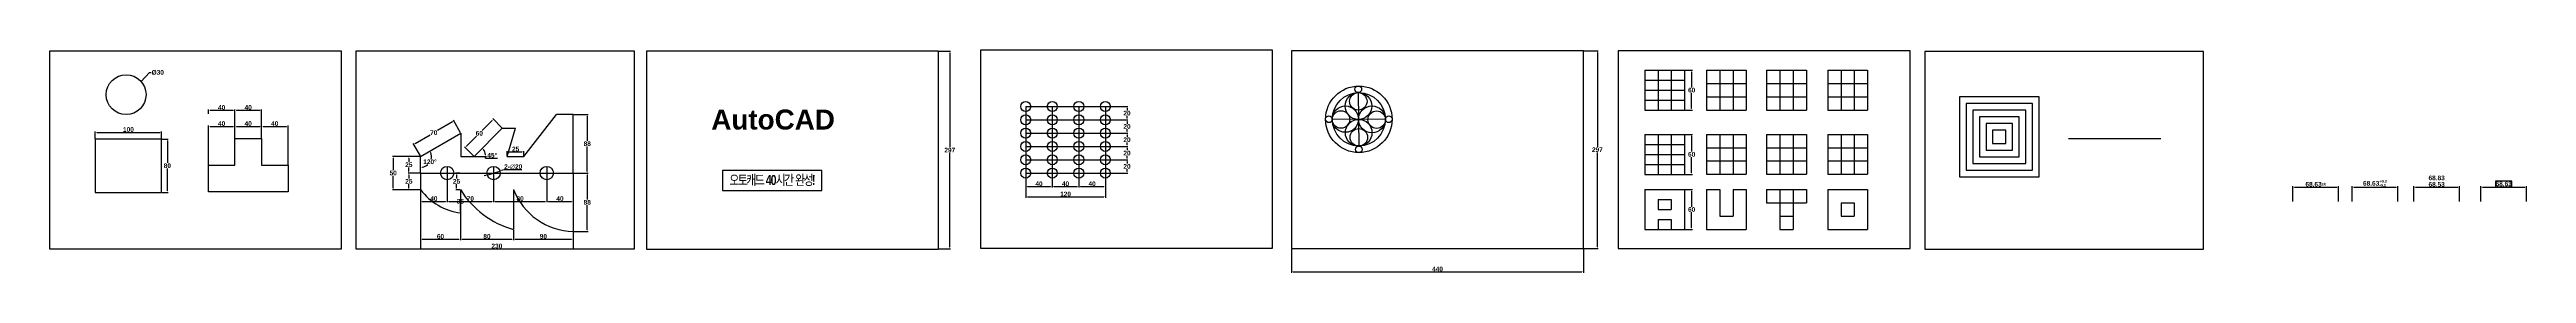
# Model space of a CAD drawing. Header units: millimetres. Extents: x 0 to 12057, y -41 to 471.
# Drawn here: x 2330 to 6062, y -39 to 295 of the extents above; entities that cross this region are included whole.
import ezdxf

# ---------------------------------------------------------------- set-up
doc = ezdxf.new("R2010")
doc.units = ezdxf.units.MM
doc.header["$LTSCALE"] = 2
doc.styles.get("Standard").update_dxf_attribs({"font": 'arialbd.ttf'})
doc.dimstyles.new('ISO-25', dxfattribs={"dimtxt": 7, "dimasz": 2.5, "dimexe": 1.25, "dimexo": 0.625, "dimtad": 1, "dimtih": 1, "dimtoh": 1, "dimdsep": 46, "dimtxsty": 'Standard', "dimcen": 2.5, "dimclrd": 1, "dimclre": 1, "dimclrt": 2, "dimadec": 0, "dimazin": 0, "dimtfac": 1, "dimtmove": 0, "dimatfit": 3, "dimfxl": 1, "dimarcsym": 0})

# ---------------------------------------------------------------- blocks, each defined once
blk = doc.blocks.new('*D13')
at = {"color": 1, "lineweight": -2, "transparency": 16777216}
for p, q in [((2398.6, 162.3), (2398.6, 173.2)), ((2401.1, 171.9), (2496.1, 171.9)), ((2498.6, 162.3), (2498.6, 173.2))]:
    blk.add_line(p, q, dxfattribs=at)
at = {"color": 1, "transparency": 16777216}
for points in [[(2401.1, 172.3), (2401.1, 171.5), (2398.6, 171.9)], [(2496.1, 172.3), (2496.1, 171.5), (2498.6, 171.9)]]:
    blk.add_solid(points, dxfattribs=at)
at = {"layer": 'Defpoints', "color": 0, "transparency": 16777216}
for p in [(2398.6, 161.7), (2498.6, 171.9), (2498.6, 161.7)]:
    blk.add_point(p, dxfattribs=at)
at = {"color": 2, "transparency": 16777216, "insert": (2448.6, 176.1), "char_height": 7, "attachment_point": 5}
blk.add_mtext('100', dxfattribs=at)
blk = doc.blocks.new('*D14')
at = {"color": 1, "lineweight": -2, "transparency": 16777216}
for p, q in [((2499.2, 161.7), (2508.6, 161.7)), ((2507.3, 159.2), (2507.3, 125.9)), ((2507.3, 84.2), (2507.3, 117.4)), ((2499.2, 81.7), (2508.6, 81.7))]:
    blk.add_line(p, q, dxfattribs=at)
at = {"color": 1, "transparency": 16777216}
for points in [[(2506.9, 159.2), (2507.7, 159.2), (2507.3, 161.7)], [(2506.9, 84.2), (2507.7, 84.2), (2507.3, 81.7)]]:
    blk.add_solid(points, dxfattribs=at)
at = {"layer": 'Defpoints', "color": 0, "transparency": 16777216}
for p in [(2498.6, 161.7), (2498.6, 81.7), (2507.3, 81.7)]:
    blk.add_point(p, dxfattribs=at)
at = {"color": 2, "transparency": 16777216, "insert": (2507.3, 121.7), "char_height": 7, "attachment_point": 5}
blk.add_mtext('80', dxfattribs=at)
blk = doc.blocks.new('*D15')
at = {"color": 1, "lineweight": -2, "transparency": 16777216}
for p, q in [((2569.1, 123.2), (2569.1, 182.1)), ((2571.6, 180.9), (2606.6, 180.9)), ((2609.1, 163.2), (2609.1, 182.1))]:
    blk.add_line(p, q, dxfattribs=at)
at = {"color": 1, "transparency": 16777216}
for points in [[(2571.6, 181.3), (2571.6, 180.5), (2569.1, 180.9)], [(2606.6, 181.3), (2606.6, 180.5), (2609.1, 180.9)]]:
    blk.add_solid(points, dxfattribs=at)
at = {"layer": 'Defpoints', "color": 0, "transparency": 16777216}
for p in [(2609.1, 180.9), (2609.1, 162.5), (2569.1, 122.5)]:
    blk.add_point(p, dxfattribs=at)
at = {"color": 2, "transparency": 16777216, "insert": (2589.1, 185.1), "char_height": 7, "attachment_point": 5}
blk.add_mtext('40', dxfattribs=at)
blk = doc.blocks.new('*D16')
at = {"color": 1, "lineweight": -2, "transparency": 16777216}
for p, q in [((2609.1, 163.2), (2609.1, 182.1)), ((2611.6, 180.9), (2646.6, 180.9)), ((2649.1, 163.2), (2649.1, 182.1))]:
    blk.add_line(p, q, dxfattribs=at)
at = {"color": 1, "transparency": 16777216}
for points in [[(2611.6, 181.3), (2611.6, 180.5), (2609.1, 180.9)], [(2646.6, 181.3), (2646.6, 180.5), (2649.1, 180.9)]]:
    blk.add_solid(points, dxfattribs=at)
at = {"layer": 'Defpoints', "color": 0, "transparency": 16777216}
for p in [(2609.1, 162.5), (2649.1, 180.9), (2649.1, 162.5)]:
    blk.add_point(p, dxfattribs=at)
at = {"color": 2, "transparency": 16777216, "insert": (2629.1, 185.1), "char_height": 7, "attachment_point": 5}
blk.add_mtext('40', dxfattribs=at)
blk = doc.blocks.new('*D17')
at = {"color": 1, "lineweight": -2, "transparency": 16777216}
for p, q in [((2649.1, 163.2), (2649.1, 182.1)), ((2651.6, 180.9), (2686.6, 180.9)), ((2689.1, 123.2), (2689.1, 182.1))]:
    blk.add_line(p, q, dxfattribs=at)
at = {"color": 1, "transparency": 16777216}
for points in [[(2651.6, 181.3), (2651.6, 180.5), (2649.1, 180.9)], [(2686.6, 181.3), (2686.6, 180.5), (2689.1, 180.9)]]:
    blk.add_solid(points, dxfattribs=at)
at = {"layer": 'Defpoints', "color": 0, "transparency": 16777216}
for p in [(2649.1, 162.5), (2689.1, 180.9), (2689.1, 122.5)]:
    blk.add_point(p, dxfattribs=at)
at = {"color": 2, "transparency": 16777216, "insert": (2669.1, 185.1), "char_height": 7, "attachment_point": 5}
blk.add_mtext('40', dxfattribs=at)
blk = doc.blocks.new('*D18')
at = {"color": 1, "lineweight": -2, "transparency": 16777216}
for p, q in [((2569.1, 199.8), (2569.1, 206.2)), ((2571.6, 205), (2606.6, 205)), ((2609.1, 163.2), (2609.1, 206.2))]:
    blk.add_line(p, q, dxfattribs=at)
at = {"color": 1, "transparency": 16777216}
for points in [[(2571.6, 205.4), (2571.6, 204.6), (2569.1, 205)], [(2606.6, 205.4), (2606.6, 204.6), (2609.1, 205)]]:
    blk.add_solid(points, dxfattribs=at)
at = {"layer": 'Defpoints', "color": 0, "transparency": 16777216}
for p in [(2569.1, 199.1), (2609.1, 205), (2609.1, 162.5)]:
    blk.add_point(p, dxfattribs=at)
at = {"color": 2, "transparency": 16777216, "insert": (2589.1, 209.2), "char_height": 7, "attachment_point": 5}
blk.add_mtext('40', dxfattribs=at)
blk = doc.blocks.new('*D19')
at = {"color": 1, "lineweight": -2, "transparency": 16777216}
for p, q in [((2609.1, 163.2), (2609.1, 206.2)), ((2611.6, 205), (2646.6, 205)), ((2649.1, 163.2), (2649.1, 206.2))]:
    blk.add_line(p, q, dxfattribs=at)
at = {"color": 1, "transparency": 16777216}
for points in [[(2611.6, 205.4), (2611.6, 204.6), (2609.1, 205)], [(2646.6, 205.4), (2646.6, 204.6), (2649.1, 205)]]:
    blk.add_solid(points, dxfattribs=at)
at = {"layer": 'Defpoints', "color": 0, "transparency": 16777216}
for p in [(2649.1, 205), (2609.1, 162.5), (2649.1, 162.5)]:
    blk.add_point(p, dxfattribs=at)
at = {"color": 2, "transparency": 16777216, "insert": (2629.1, 209.2), "char_height": 7, "attachment_point": 5}
blk.add_mtext('40', dxfattribs=at)
blk = doc.blocks.new('*D20')
at = {"color": 1, "lineweight": -2, "transparency": 16777216}
for p, q in [((3119.5, 110.8), (3141.1, 110.8)), ((3139.9, 108.3), (3139.9, 71)), ((3139.9, 25.3), (3139.9, 62.6)), ((3119.5, 22.8), (3141.1, 22.8))]:
    blk.add_line(p, q, dxfattribs=at)
at = {"color": 1, "transparency": 16777216}
for points in [[(3139.5, 108.3), (3140.3, 108.3), (3139.9, 110.8)], [(3139.5, 25.3), (3140.3, 25.3), (3139.9, 22.8)]]:
    blk.add_solid(points, dxfattribs=at)
at = {"layer": 'Defpoints', "color": 0, "transparency": 16777216}
for p in [(3118.8, 110.8), (3139.9, 110.8), (3118.8, 22.8)]:
    blk.add_point(p, dxfattribs=at)
at = {"color": 2, "transparency": 16777216, "insert": (3139.9, 66.8), "char_height": 7, "attachment_point": 5}
blk.add_mtext('88', dxfattribs=at)
blk = doc.blocks.new('*D21')
at = {"color": 1, "lineweight": -2, "transparency": 16777216}
for p, q in [((3119.5, 198.8), (3141.1, 198.8)), ((3139.9, 196.3), (3139.9, 159)), ((3139.9, 113.3), (3139.9, 150.6)), ((3119.5, 110.8), (3141.1, 110.8))]:
    blk.add_line(p, q, dxfattribs=at)
at = {"color": 1, "transparency": 16777216}
for points in [[(3139.5, 196.3), (3140.3, 196.3), (3139.9, 198.8)], [(3139.5, 113.3), (3140.3, 113.3), (3139.9, 110.8)]]:
    blk.add_solid(points, dxfattribs=at)
at = {"layer": 'Defpoints', "color": 0, "transparency": 16777216}
for p in [(3118.8, 198.8), (3139.9, 198.8), (3118.8, 110.8)]:
    blk.add_point(p, dxfattribs=at)
at = {"color": 2, "transparency": 16777216, "insert": (3139.9, 154.8), "char_height": 7, "attachment_point": 5}
blk.add_mtext('88', dxfattribs=at)
blk = doc.blocks.new('*D22')
at = {"color": 1, "lineweight": -2, "transparency": 16777216}
for p, q in [((2888.8, 85.2), (2888.8, 10.1)), ((2948.8, 50.2), (2948.8, 10.1)), ((2891.3, 11.4), (2946.3, 11.4))]:
    blk.add_line(p, q, dxfattribs=at)
at = {"color": 1, "transparency": 16777216}
for points in [[(2891.3, 11.8), (2891.3, 11), (2888.8, 11.4)], [(2946.3, 11.8), (2946.3, 11), (2948.8, 11.4)]]:
    blk.add_solid(points, dxfattribs=at)
at = {"layer": 'Defpoints', "color": 0, "transparency": 16777216}
for p in [(2888.8, 85.8), (2948.8, 50.8), (2948.8, 11.4)]:
    blk.add_point(p, dxfattribs=at)
at = {"color": 2, "transparency": 16777216, "insert": (2918.8, 15.6), "char_height": 7, "attachment_point": 5}
blk.add_mtext('60', dxfattribs=at)
blk = doc.blocks.new('*D23')
at = {"color": 1, "lineweight": -2, "transparency": 16777216}
for p, q in [((2948.8, 50.2), (2948.8, 10.1)), ((2951.3, 11.4), (3026.3, 11.4)), ((3028.8, 25.2), (3028.8, 10.1))]:
    blk.add_line(p, q, dxfattribs=at)
at = {"color": 1, "transparency": 16777216}
for points in [[(2951.3, 11.8), (2951.3, 11), (2948.8, 11.4)], [(3026.3, 11.8), (3026.3, 11), (3028.8, 11.4)]]:
    blk.add_solid(points, dxfattribs=at)
at = {"layer": 'Defpoints', "color": 0, "transparency": 16777216}
for p in [(2948.8, 50.8), (3028.8, 25.8), (3028.8, 11.4)]:
    blk.add_point(p, dxfattribs=at)
at = {"color": 2, "transparency": 16777216, "insert": (2988.8, 15.6), "char_height": 7, "attachment_point": 5}
blk.add_mtext('80', dxfattribs=at)
blk = doc.blocks.new('*D24')
at = {"color": 1, "lineweight": -2, "transparency": 16777216}
for p, q in [((3028.8, 25.2), (3028.8, 10.1)), ((3031.3, 11.4), (3116.3, 11.4)), ((3118.8, 22.2), (3118.8, 10.1))]:
    blk.add_line(p, q, dxfattribs=at)
at = {"color": 1, "transparency": 16777216}
for points in [[(3031.3, 11.8), (3031.3, 11), (3028.8, 11.4)], [(3116.3, 11.8), (3116.3, 11), (3118.8, 11.4)]]:
    blk.add_solid(points, dxfattribs=at)
at = {"layer": 'Defpoints', "color": 0, "transparency": 16777216}
for p in [(3028.8, 25.8), (3118.8, 22.8), (3118.8, 11.4)]:
    blk.add_point(p, dxfattribs=at)
at = {"color": 2, "transparency": 16777216, "insert": (3073.8, 15.6), "char_height": 7, "attachment_point": 5}
blk.add_mtext('90', dxfattribs=at)
blk = doc.blocks.new('*D25')
at = {"color": 1, "lineweight": -2, "transparency": 16777216}
for p, q in [((2888.8, 85.2), (2888.8, -4.3)), ((3118.8, 22.2), (3118.8, -4.3)), ((2891.3, -3.1), (3116.3, -3.1))]:
    blk.add_line(p, q, dxfattribs=at)
at = {"color": 1, "transparency": 16777216}
for points in [[(2891.3, -2.6), (2891.3, -3.5), (2888.8, -3.1)], [(3116.3, -2.6), (3116.3, -3.5), (3118.8, -3.1)]]:
    blk.add_solid(points, dxfattribs=at)
at = {"layer": 'Defpoints', "color": 0, "transparency": 16777216}
for p in [(2888.8, 85.8), (3118.8, 22.8), (3118.8, -3.1)]:
    blk.add_point(p, dxfattribs=at)
at = {"color": 2, "transparency": 16777216, "insert": (3003.8, 1.1), "char_height": 7, "attachment_point": 5}
blk.add_mtext('230', dxfattribs=at)
blk = doc.blocks.new('*D26')
at = {"color": 1, "lineweight": -2, "transparency": 16777216}
for p, q in [((2888.2, 110.8), (2869.9, 110.8)), ((2888.2, 85.8), (2869.9, 85.8)), ((2871.1, 108.3), (2871.1, 102.5)), ((2871.1, 88.3), (2871.1, 94.1))]:
    blk.add_line(p, q, dxfattribs=at)
at = {"color": 1, "transparency": 16777216}
for points in [[(2870.7, 108.3), (2871.5, 108.3), (2871.1, 110.8)], [(2870.7, 88.3), (2871.5, 88.3), (2871.1, 85.8)]]:
    blk.add_solid(points, dxfattribs=at)
at = {"layer": 'Defpoints', "color": 0, "transparency": 16777216}
for p in [(2871.1, 110.8), (2888.8, 110.8), (2888.8, 85.8)]:
    blk.add_point(p, dxfattribs=at)
at = {"color": 2, "transparency": 16777216, "insert": (2871.1, 98.3), "char_height": 7, "attachment_point": 5}
blk.add_mtext('25', dxfattribs=at)
blk = doc.blocks.new('*D27')
at = {"color": 1, "lineweight": -2, "transparency": 16777216}
for p, q in [((2888.2, 135.8), (2869.9, 135.8)), ((2871.1, 133.3), (2871.1, 127.5)), ((2871.1, 113.3), (2871.1, 119.1)), ((2888.2, 110.8), (2869.9, 110.8))]:
    blk.add_line(p, q, dxfattribs=at)
at = {"color": 1, "transparency": 16777216}
for points in [[(2870.7, 133.3), (2871.5, 133.3), (2871.1, 135.8)], [(2870.7, 113.3), (2871.5, 113.3), (2871.1, 110.8)]]:
    blk.add_solid(points, dxfattribs=at)
at = {"layer": 'Defpoints', "color": 0, "transparency": 16777216}
for p in [(2871.1, 135.8), (2888.8, 135.8), (2888.8, 110.8)]:
    blk.add_point(p, dxfattribs=at)
at = {"color": 2, "transparency": 16777216, "insert": (2871.1, 123.3), "char_height": 7, "attachment_point": 5}
blk.add_mtext('25', dxfattribs=at)
blk = doc.blocks.new('*D28')
at = {"color": 1, "lineweight": -2, "transparency": 16777216}
for p, q in [((2888.2, 135.8), (2846.3, 135.8)), ((2847.5, 133.3), (2847.5, 115)), ((2888.2, 85.8), (2846.3, 85.8)), ((2847.5, 88.3), (2847.5, 106.6))]:
    blk.add_line(p, q, dxfattribs=at)
at = {"color": 1, "transparency": 16777216}
for points in [[(2847.1, 133.3), (2847.9, 133.3), (2847.5, 135.8)], [(2847.1, 88.3), (2847.9, 88.3), (2847.5, 85.8)]]:
    blk.add_solid(points, dxfattribs=at)
at = {"layer": 'Defpoints', "color": 0, "transparency": 16777216}
for p in [(2888.8, 135.8), (2847.5, 85.8), (2888.8, 85.8)]:
    blk.add_point(p, dxfattribs=at)
at = {"color": 2, "transparency": 16777216, "insert": (2847.5, 110.8), "char_height": 7, "attachment_point": 5}
blk.add_mtext('50', dxfattribs=at)
blk = doc.blocks.new('*D29')
at = {"color": 1, "lineweight": -2, "transparency": 16777216}
for p, q in [((2936.9, 187.6), (2914.3, 174.6)), ((2949.1, 171.4), (2938.4, 190)), ((2888.5, 136.4), (2877.8, 155)), ((2880.6, 155.1), (2903.1, 168.1))]:
    blk.add_line(p, q, dxfattribs=at)
at = {"color": 1, "transparency": 16777216}
for points in [[(2936.7, 188), (2937.1, 187.3), (2939, 188.9)], [(2880.4, 155.5), (2880.8, 154.8), (2878.4, 153.9)]]:
    blk.add_solid(points, dxfattribs=at)
at = {"layer": 'Defpoints', "color": 0, "transparency": 16777216}
for p in [(2939, 188.9), (2949.5, 170.8), (2888.8, 135.8)]:
    blk.add_point(p, dxfattribs=at)
at = {"color": 2, "transparency": 16777216, "insert": (2908.7, 171.4), "char_height": 7, "attachment_point": 5}
blk.add_mtext('70', dxfattribs=at)
blk = doc.blocks.new('*D30')
at = {"color": 1, "lineweight": -2, "transparency": 16777216}
for p, q in [((2996.7, 189.9), (2981.5, 174.6)), ((3011.4, 178.7), (2997.6, 192.5)), ((2969, 136.3), (2955.2, 150.1)), ((2957.9, 151), (2973.1, 166.2))]:
    blk.add_line(p, q, dxfattribs=at)
at = {"color": 1, "transparency": 16777216}
for points in [[(2996.5, 190.1), (2997, 189.6), (2998.5, 191.6)], [(2957.6, 151.3), (2958.2, 150.7), (2956.1, 149.2)]]:
    blk.add_solid(points, dxfattribs=at)
at = {"layer": 'Defpoints', "color": 0, "transparency": 16777216}
for p in [(2998.5, 191.6), (3011.9, 178.2), (2969.5, 135.8)]:
    blk.add_point(p, dxfattribs=at)
at = {"color": 2, "transparency": 16777216, "insert": (2977.3, 170.4), "char_height": 7, "attachment_point": 5}
blk.add_mtext('60', dxfattribs=at)
blk = doc.blocks.new('*D31')
at = {"color": 1, "lineweight": -2, "transparency": 16777216}
for p, q in [((2888.8, 110.2), (2888.8, 67)), ((2928.8, 100.2), (2928.8, 67)), ((2891.3, 68.2), (2926.3, 68.2))]:
    blk.add_line(p, q, dxfattribs=at)
at = {"color": 1, "transparency": 16777216}
for points in [[(2891.3, 68.7), (2891.3, 67.8), (2888.8, 68.2)], [(2926.3, 68.7), (2926.3, 67.8), (2928.8, 68.2)]]:
    blk.add_solid(points, dxfattribs=at)
at = {"layer": 'Defpoints', "color": 0, "transparency": 16777216}
for p in [(2888.8, 110.8), (2928.8, 100.8), (2928.8, 68.2)]:
    blk.add_point(p, dxfattribs=at)
at = {"color": 2, "transparency": 16777216, "insert": (2908.8, 72.4), "char_height": 7, "attachment_point": 5}
blk.add_mtext('40', dxfattribs=at)
blk = doc.blocks.new('*D32')
at = {"color": 1, "lineweight": -2, "transparency": 16777216}
for p, q in [((2928.8, 100.2), (2928.8, 67)), ((2998.8, 100.2), (2998.8, 67)), ((2931.3, 68.2), (2996.3, 68.2))]:
    blk.add_line(p, q, dxfattribs=at)
at = {"color": 1, "transparency": 16777216}
for points in [[(2931.3, 68.7), (2931.3, 67.8), (2928.8, 68.2)], [(2996.3, 68.7), (2996.3, 67.8), (2998.8, 68.2)]]:
    blk.add_solid(points, dxfattribs=at)
at = {"layer": 'Defpoints', "color": 0, "transparency": 16777216}
for p in [(2928.8, 100.8), (2998.8, 100.8), (2998.8, 68.2)]:
    blk.add_point(p, dxfattribs=at)
at = {"color": 2, "transparency": 16777216, "insert": (2963.8, 72.4), "char_height": 7, "attachment_point": 5}
blk.add_mtext('70', dxfattribs=at)
blk = doc.blocks.new('*D33')
at = {"color": 1, "lineweight": -2, "transparency": 16777216}
for p, q in [((2998.8, 100.2), (2998.8, 67)), ((3078.8, 100.2), (3078.8, 67)), ((3001.3, 68.2), (3076.3, 68.2))]:
    blk.add_line(p, q, dxfattribs=at)
at = {"color": 1, "transparency": 16777216}
for points in [[(3001.3, 68.7), (3001.3, 67.8), (2998.8, 68.2)], [(3076.3, 68.7), (3076.3, 67.8), (3078.8, 68.2)]]:
    blk.add_solid(points, dxfattribs=at)
at = {"layer": 'Defpoints', "color": 0, "transparency": 16777216}
for p in [(2998.8, 100.8), (3078.8, 100.8), (3078.8, 68.2)]:
    blk.add_point(p, dxfattribs=at)
at = {"color": 2, "transparency": 16777216, "insert": (3038.8, 72.4), "char_height": 7, "attachment_point": 5}
blk.add_mtext('80', dxfattribs=at)
blk = doc.blocks.new('*D34')
at = {"color": 1, "lineweight": -2, "transparency": 16777216}
for p, q in [((3078.8, 100.2), (3078.8, 67)), ((3118.8, 110.2), (3118.8, 67)), ((3081.3, 68.2), (3116.3, 68.2))]:
    blk.add_line(p, q, dxfattribs=at)
at = {"color": 1, "transparency": 16777216}
for points in [[(3081.3, 68.7), (3081.3, 67.8), (3078.8, 68.2)], [(3116.3, 68.7), (3116.3, 67.8), (3118.8, 68.2)]]:
    blk.add_solid(points, dxfattribs=at)
at = {"layer": 'Defpoints', "color": 0, "transparency": 16777216}
for p in [(3078.8, 100.8), (3118.8, 110.8), (3118.8, 68.2)]:
    blk.add_point(p, dxfattribs=at)
at = {"color": 2, "transparency": 16777216, "insert": (3098.8, 72.4), "char_height": 7, "attachment_point": 5}
blk.add_mtext('40', dxfattribs=at)
blk = doc.blocks.new('*D35')
at = {"color": 1, "lineweight": -2, "transparency": 16777216}
for p, q in [((2948.8, 83.3), (2948.8, 72.5)), ((2949.5, 85.8), (2950.1, 85.8)), ((2948.8, 53.3), (2948.8, 64.1)), ((2949.5, 50.8), (2950.1, 50.8))]:
    blk.add_line(p, q, dxfattribs=at)
at = {"color": 1, "transparency": 16777216}
for points in [[(2948.4, 83.3), (2949.3, 83.3), (2948.8, 85.8)], [(2948.4, 53.3), (2949.3, 53.3), (2948.8, 50.8)]]:
    blk.add_solid(points, dxfattribs=at)
at = {"layer": 'Defpoints', "color": 0, "transparency": 16777216}
for p in [(2948.8, 85.8), (2948.8, 50.8), (2948.8, 50.8)]:
    blk.add_point(p, dxfattribs=at)
at = {"color": 2, "transparency": 16777216, "insert": (2948.8, 68.3), "char_height": 7, "attachment_point": 5}
blk.add_mtext('35', dxfattribs=at)
blk = doc.blocks.new('*D36')
at = {"color": 1, "lineweight": -2, "transparency": 16777216}
for p, q in [((2948.2, 110.8), (2941.7, 110.8)), ((2948.2, 85.8), (2941.7, 85.8)), ((2943, 108.3), (2943, 102.5)), ((2943, 88.3), (2943, 94.1))]:
    blk.add_line(p, q, dxfattribs=at)
at = {"color": 1, "transparency": 16777216}
for points in [[(2942.6, 108.3), (2943.4, 108.3), (2943, 110.8)], [(2942.6, 88.3), (2943.4, 88.3), (2943, 85.8)]]:
    blk.add_solid(points, dxfattribs=at)
at = {"layer": 'Defpoints', "color": 0, "transparency": 16777216}
for p in [(2943, 85.8), (2948.8, 110.8), (2948.8, 85.8)]:
    blk.add_point(p, dxfattribs=at)
at = {"color": 2, "transparency": 16777216, "insert": (2943, 98.3), "char_height": 7, "attachment_point": 5}
blk.add_mtext('25', dxfattribs=at)
blk = doc.blocks.new('*D37')
at = {"color": 1, "lineweight": -2, "transparency": 16777216}
for start, end in [(278.7423, 310.8847), (345.879, 21.2577)]:
    blk.add_arc((2888.8, 135.8), 16.4, start, end, dxfattribs=at)
at = {"color": 1, "transparency": 16777216}
for points in [[(2891.4, 119.2), (2891.3, 120), (2888.8, 119.4)], [(2903.7, 141.6), (2904.5, 142), (2903, 144)]]:
    blk.add_solid(points, dxfattribs=at)
at = {"layer": 'Defpoints', "color": 0, "transparency": 16777216}
for p in [(2949.5, 170.8), (2888.8, 135.8), (2888.8, 135.8), (2899.4, 123.3), (2888.8, 110.8)]:
    blk.add_point(p, dxfattribs=at)
at = {"color": 2, "transparency": 16777216, "insert": (2903, 127.6), "char_height": 7, "attachment_point": 5}
blk.add_mtext('120°', dxfattribs=at)
blk = doc.blocks.new('*D38')
at = {"color": 1, "lineweight": -2, "transparency": 16777216}
for p, q in [((2970.1, 135.8), (2988.1, 135.8)), ((2986.6, 133.3), (3004.5, 133.3))]:
    blk.add_line(p, q, dxfattribs=at)
for start, end in [(8.259, 36.741), (351.741, 360)]:
    blk.add_arc((2969.5, 135.8), 17.4, start, end, dxfattribs=at)
at = {"color": 1, "transparency": 16777216}
for points in [[(2983.1, 145.9), (2983.7, 146.5), (2981.7, 148.1)], [(2987.1, 138.3), (2986.2, 138.3), (2986.8, 135.8)]]:
    blk.add_solid(points, dxfattribs=at)
at = {"layer": 'Defpoints', "color": 0, "transparency": 16777216}
for p in [(3011.9, 178.2), (2949.5, 135.8), (2969.5, 135.8), (2969.5, 135.8), (2984.5, 144.5)]:
    blk.add_point(p, dxfattribs=at)
at = {"color": 2, "transparency": 16777216, "insert": (2996.8, 137.5), "char_height": 7, "attachment_point": 5}
blk.add_mtext('45°', dxfattribs=at)
blk = doc.blocks.new('*D39')
at = {"color": 1, "lineweight": -2, "transparency": 16777216}
for p, q in [((2989.3, 107.8), (3008.4, 113.8)), ((3014.6, 115.7), (3010.8, 114.5)), ((3041.6, 115.7), (3014.6, 115.7)), ((2986.9, 107.1), (2984.5, 106.4))]:
    blk.add_line(p, q, dxfattribs=at)
at = {"color": 1, "transparency": 16777216}
for points in [[(3010.6, 114.9), (3010.9, 114.2), (3008.4, 113.8)], [(2986.8, 107.5), (2987, 106.7), (2989.3, 107.8)]]:
    blk.add_solid(points, dxfattribs=at)
at = {"layer": 'Defpoints', "color": 0, "transparency": 16777216}
for p in [(3008.4, 113.8), (2989.3, 107.8)]:
    blk.add_point(p, dxfattribs=at)
at = {"color": 2, "transparency": 16777216, "insert": (3028.4, 120.2), "char_height": 7, "attachment_point": 5}
blk.add_mtext('2-∅20', dxfattribs=at)
blk = doc.blocks.new('*D40')
at = {"color": 1, "lineweight": -2, "transparency": 16777216}
for p, q in [((3019.5, 136.4), (3019.5, 143.8)), ((3022, 142.6), (3042, 142.6)), ((3044.5, 136.4), (3044.5, 143.8))]:
    blk.add_line(p, q, dxfattribs=at)
at = {"color": 1, "transparency": 16777216}
for points in [[(3022, 143), (3022, 142.1), (3019.5, 142.6)], [(3042, 143), (3042, 142.1), (3044.5, 142.6)]]:
    blk.add_solid(points, dxfattribs=at)
at = {"layer": 'Defpoints', "color": 0, "transparency": 16777216}
for p in [(3019.5, 135.8), (3044.5, 142.6), (3044.5, 135.8)]:
    blk.add_point(p, dxfattribs=at)
at = {"color": 2, "transparency": 16777216, "insert": (3032, 146.8), "char_height": 7, "attachment_point": 5}
blk.add_mtext('25', dxfattribs=at)
blk = doc.blocks.new('*D41')
at = {"color": 1, "lineweight": -2, "transparency": 16777216}
for p, q in [((3670, 293.7), (3687.5, 293.7)), ((3686.2, 291.2), (3686.2, 149.4)), ((3686.2, -0.8), (3686.2, 141)), ((3670, -3.3), (3687.5, -3.3))]:
    blk.add_line(p, q, dxfattribs=at)
at = {"color": 1, "transparency": 16777216}
for points in [[(3685.8, 291.2), (3686.7, 291.2), (3686.2, 293.7)], [(3685.8, -0.8), (3686.7, -0.8), (3686.2, -3.3)]]:
    blk.add_solid(points, dxfattribs=at)
at = {"layer": 'Defpoints', "color": 0, "transparency": 16777216}
for p in [(3669.3, 293.7), (3669.3, -3.3), (3686.2, -3.3)]:
    blk.add_point(p, dxfattribs=at)
at = {"color": 2, "transparency": 16777216, "insert": (3686.2, 145.2), "char_height": 7, "attachment_point": 5}
blk.add_mtext('297', dxfattribs=at)
blk = doc.blocks.new('*D42')
at = {"color": 1, "lineweight": -2, "transparency": 16777216}
for p, q in [((3800.6, 110.1), (3800.6, 89.1)), ((3803.1, 90.4), (3838.1, 90.4)), ((3840.6, 110.1), (3840.6, 89.1))]:
    blk.add_line(p, q, dxfattribs=at)
at = {"color": 1, "transparency": 16777216}
for points in [[(3803.1, 90.8), (3803.1, 89.9), (3800.6, 90.4)], [(3838.1, 90.8), (3838.1, 89.9), (3840.6, 90.4)]]:
    blk.add_solid(points, dxfattribs=at)
at = {"layer": 'Defpoints', "color": 0, "transparency": 16777216}
for p in [(3800.6, 110.7), (3840.6, 110.7), (3840.6, 90.4)]:
    blk.add_point(p, dxfattribs=at)
at = {"color": 2, "transparency": 16777216, "insert": (3820.6, 94.6), "char_height": 7, "attachment_point": 5}
blk.add_mtext('40', dxfattribs=at)
blk = doc.blocks.new('*D43')
at = {"color": 1, "lineweight": -2, "transparency": 16777216}
for p, q in [((3840.6, 110.1), (3840.6, 89.1)), ((3843.1, 90.4), (3878.1, 90.4)), ((3880.6, 110.1), (3880.6, 89.1))]:
    blk.add_line(p, q, dxfattribs=at)
at = {"color": 1, "transparency": 16777216}
for points in [[(3843.1, 90.8), (3843.1, 89.9), (3840.6, 90.4)], [(3878.1, 90.8), (3878.1, 89.9), (3880.6, 90.4)]]:
    blk.add_solid(points, dxfattribs=at)
at = {"layer": 'Defpoints', "color": 0, "transparency": 16777216}
for p in [(3840.6, 110.7), (3880.6, 110.7), (3880.6, 90.4)]:
    blk.add_point(p, dxfattribs=at)
at = {"color": 2, "transparency": 16777216, "insert": (3860.6, 94.6), "char_height": 7, "attachment_point": 5}
blk.add_mtext('40', dxfattribs=at)
blk = doc.blocks.new('*D44')
at = {"color": 1, "lineweight": -2, "transparency": 16777216}
for p, q in [((3880.6, 110.1), (3880.6, 89.1)), ((3883.1, 90.4), (3918.1, 90.4)), ((3920.6, 110.1), (3920.6, 89.1))]:
    blk.add_line(p, q, dxfattribs=at)
at = {"color": 1, "transparency": 16777216}
for points in [[(3883.1, 90.8), (3883.1, 89.9), (3880.6, 90.4)], [(3918.1, 90.8), (3918.1, 89.9), (3920.6, 90.4)]]:
    blk.add_solid(points, dxfattribs=at)
at = {"layer": 'Defpoints', "color": 0, "transparency": 16777216}
for p in [(3880.6, 110.7), (3920.6, 110.7), (3920.6, 90.4)]:
    blk.add_point(p, dxfattribs=at)
at = {"color": 2, "transparency": 16777216, "insert": (3900.6, 94.6), "char_height": 7, "attachment_point": 5}
blk.add_mtext('40', dxfattribs=at)
blk = doc.blocks.new('*D45')
at = {"color": 1, "lineweight": -2, "transparency": 16777216}
for p, q in [((3800.6, 110.1), (3800.6, 73.7)), ((3803.1, 75), (3918.1, 75)), ((3920.6, 110.1), (3920.6, 73.7))]:
    blk.add_line(p, q, dxfattribs=at)
at = {"color": 1, "transparency": 16777216}
for points in [[(3803.1, 75.4), (3803.1, 74.5), (3800.6, 75)], [(3918.1, 75.4), (3918.1, 74.5), (3920.6, 75)]]:
    blk.add_solid(points, dxfattribs=at)
at = {"layer": 'Defpoints', "color": 0, "transparency": 16777216}
for p in [(3800.6, 110.7), (3920.6, 110.7), (3920.6, 75)]:
    blk.add_point(p, dxfattribs=at)
at = {"color": 2, "transparency": 16777216, "insert": (3860.6, 79.2), "char_height": 7, "attachment_point": 5}
blk.add_mtext('120', dxfattribs=at)
blk = doc.blocks.new('*D46')
at = {"color": 1, "lineweight": -2, "transparency": 16777216}
for p, q in [((3921.2, 130.7), (3954.5, 130.7)), ((3953.2, 128.2), (3953.2, 124.9)), ((3953.2, 113.2), (3953.2, 116.5)), ((3921.2, 110.7), (3954.5, 110.7))]:
    blk.add_line(p, q, dxfattribs=at)
at = {"color": 1, "transparency": 16777216}
for points in [[(3952.8, 128.2), (3953.7, 128.2), (3953.2, 130.7)], [(3952.8, 113.2), (3953.7, 113.2), (3953.2, 110.7)]]:
    blk.add_solid(points, dxfattribs=at)
at = {"layer": 'Defpoints', "color": 0, "transparency": 16777216}
for p in [(3920.6, 130.7), (3953.2, 130.7), (3920.6, 110.7)]:
    blk.add_point(p, dxfattribs=at)
at = {"color": 2, "transparency": 16777216, "insert": (3953.2, 120.7), "char_height": 7, "attachment_point": 5}
blk.add_mtext('20', dxfattribs=at)
blk = doc.blocks.new('*D47')
at = {"color": 1, "lineweight": -2, "transparency": 16777216}
for p, q in [((3921.2, 150.7), (3954.5, 150.7)), ((3921.2, 130.7), (3954.5, 130.7)), ((3953.2, 148.2), (3953.2, 144.9)), ((3953.2, 133.2), (3953.2, 136.5))]:
    blk.add_line(p, q, dxfattribs=at)
at = {"color": 1, "transparency": 16777216}
for points in [[(3952.8, 148.2), (3953.7, 148.2), (3953.2, 150.7)], [(3952.8, 133.2), (3953.7, 133.2), (3953.2, 130.7)]]:
    blk.add_solid(points, dxfattribs=at)
at = {"layer": 'Defpoints', "color": 0, "transparency": 16777216}
for p in [(3920.6, 150.7), (3953.2, 150.7), (3920.6, 130.7)]:
    blk.add_point(p, dxfattribs=at)
at = {"color": 2, "transparency": 16777216, "insert": (3953.2, 140.7), "char_height": 7, "attachment_point": 5}
blk.add_mtext('20', dxfattribs=at)
blk = doc.blocks.new('*D48')
at = {"color": 1, "lineweight": -2, "transparency": 16777216}
for p, q in [((3921.2, 170.7), (3954.5, 170.7)), ((3921.2, 150.7), (3954.5, 150.7)), ((3953.2, 168.2), (3953.2, 164.9)), ((3953.2, 153.2), (3953.2, 156.5))]:
    blk.add_line(p, q, dxfattribs=at)
at = {"color": 1, "transparency": 16777216}
for points in [[(3952.8, 168.2), (3953.7, 168.2), (3953.2, 170.7)], [(3952.8, 153.2), (3953.7, 153.2), (3953.2, 150.7)]]:
    blk.add_solid(points, dxfattribs=at)
at = {"layer": 'Defpoints', "color": 0, "transparency": 16777216}
for p in [(3920.6, 170.7), (3920.6, 150.7), (3953.2, 170.7)]:
    blk.add_point(p, dxfattribs=at)
at = {"color": 2, "transparency": 16777216, "insert": (3953.2, 160.7), "char_height": 7, "attachment_point": 5}
blk.add_mtext('20', dxfattribs=at)
blk = doc.blocks.new('*D49')
at = {"color": 1, "lineweight": -2, "transparency": 16777216}
for p, q in [((3921.2, 190.7), (3954.5, 190.7)), ((3953.2, 188.2), (3953.2, 184.9)), ((3921.2, 170.7), (3954.5, 170.7)), ((3953.2, 173.2), (3953.2, 176.5))]:
    blk.add_line(p, q, dxfattribs=at)
at = {"color": 1, "transparency": 16777216}
for points in [[(3952.8, 188.2), (3953.7, 188.2), (3953.2, 190.7)], [(3952.8, 173.2), (3953.7, 173.2), (3953.2, 170.7)]]:
    blk.add_solid(points, dxfattribs=at)
at = {"layer": 'Defpoints', "color": 0, "transparency": 16777216}
for p in [(3920.6, 190.7), (3953.2, 190.7), (3920.6, 170.7)]:
    blk.add_point(p, dxfattribs=at)
at = {"color": 2, "transparency": 16777216, "insert": (3953.2, 180.7), "char_height": 7, "attachment_point": 5}
blk.add_mtext('20', dxfattribs=at)
blk = doc.blocks.new('*D50')
at = {"color": 1, "lineweight": -2, "transparency": 16777216}
for p, q in [((3921.2, 210.7), (3954.5, 210.7)), ((3921.2, 190.7), (3954.5, 190.7)), ((3953.2, 208.2), (3953.2, 204.9)), ((3953.2, 193.2), (3953.2, 196.5))]:
    blk.add_line(p, q, dxfattribs=at)
at = {"color": 1, "transparency": 16777216}
for points in [[(3952.8, 208.2), (3953.7, 208.2), (3953.2, 210.7)], [(3952.8, 193.2), (3953.7, 193.2), (3953.2, 190.7)]]:
    blk.add_solid(points, dxfattribs=at)
at = {"layer": 'Defpoints', "color": 0, "transparency": 16777216}
for p in [(3920.6, 210.7), (3920.6, 190.7), (3953.2, 210.7)]:
    blk.add_point(p, dxfattribs=at)
at = {"color": 2, "transparency": 16777216, "insert": (3953.2, 200.7), "char_height": 7, "attachment_point": 5}
blk.add_mtext('20', dxfattribs=at)
blk = doc.blocks.new('*D51')
at = {"color": 1, "lineweight": -2, "transparency": 16777216}
for p, q in [((4641.7, 294.3), (4663.1, 294.3)), ((4661.9, 291.8), (4661.9, 150)), ((4661.9, -0.2), (4661.9, 141.6)), ((4641.7, -2.7), (4663.1, -2.7))]:
    blk.add_line(p, q, dxfattribs=at)
at = {"color": 1, "transparency": 16777216}
for points in [[(4661.4, 291.8), (4662.3, 291.8), (4661.9, 294.3)], [(4661.4, -0.2), (4662.3, -0.2), (4661.9, -2.7)]]:
    blk.add_solid(points, dxfattribs=at)
at = {"layer": 'Defpoints', "color": 0, "transparency": 16777216}
for p in [(4641.1, 294.3), (4641.1, -2.7), (4661.9, -2.7)]:
    blk.add_point(p, dxfattribs=at)
at = {"color": 2, "transparency": 16777216, "insert": (4661.9, 145.8), "char_height": 7, "attachment_point": 5}
blk.add_mtext('297', dxfattribs=at)
blk = doc.blocks.new('*D52')
at = {"color": 1, "lineweight": -2, "transparency": 16777216}
for p, q in [((4201.1, -3.4), (4201.1, -38.9)), ((4641.1, -3.4), (4641.1, -38.9)), ((4203.6, -37.6), (4638.6, -37.6))]:
    blk.add_line(p, q, dxfattribs=at)
at = {"color": 1, "transparency": 16777216}
for points in [[(4203.6, -37.2), (4203.6, -38.1), (4201.1, -37.6)], [(4638.6, -37.2), (4638.6, -38.1), (4641.1, -37.6)]]:
    blk.add_solid(points, dxfattribs=at)
at = {"layer": 'Defpoints', "color": 0, "transparency": 16777216}
for p in [(4201.1, -2.7), (4641.1, -2.7), (4641.1, -37.6)]:
    blk.add_point(p, dxfattribs=at)
at = {"color": 2, "transparency": 16777216, "insert": (4421.1, -33.4), "char_height": 7, "attachment_point": 5}
blk.add_mtext('440', dxfattribs=at)
blk = doc.blocks.new('*D53')
at = {"color": 1, "lineweight": -2, "transparency": 16777216}
for p, q in [((4793.9, 265.3), (4805.2, 265.3)), ((4804, 262.8), (4804, 239.5)), ((4804, 207.8), (4804, 231.1)), ((4793.9, 205.3), (4805.2, 205.3))]:
    blk.add_line(p, q, dxfattribs=at)
at = {"color": 1, "transparency": 16777216}
for points in [[(4803.6, 262.8), (4804.4, 262.8), (4804, 265.3)], [(4803.6, 207.8), (4804.4, 207.8), (4804, 205.3)]]:
    blk.add_solid(points, dxfattribs=at)
at = {"layer": 'Defpoints', "color": 0, "transparency": 16777216}
for p in [(4793.3, 265.3), (4804, 265.3), (4793.3, 205.3)]:
    blk.add_point(p, dxfattribs=at)
at = {"color": 2, "transparency": 16777216, "insert": (4804, 235.3), "char_height": 7, "attachment_point": 5}
blk.add_mtext('60', dxfattribs=at)
blk = doc.blocks.new('*D55')
at = {"color": 1, "lineweight": -2, "transparency": 16777216}
for p, q in [((4793.9, 168.8), (4805.2, 168.8)), ((4804, 166.3), (4804, 143)), ((4804, 111.3), (4804, 134.6)), ((4793.9, 108.8), (4805.2, 108.8))]:
    blk.add_line(p, q, dxfattribs=at)
at = {"color": 1, "transparency": 16777216}
for points in [[(4803.6, 166.3), (4804.4, 166.3), (4804, 168.8)], [(4803.6, 111.3), (4804.4, 111.3), (4804, 108.8)]]:
    blk.add_solid(points, dxfattribs=at)
at = {"layer": 'Defpoints', "color": 0, "transparency": 16777216}
for p in [(4793.3, 168.8), (4804, 168.8), (4793.3, 108.8)]:
    blk.add_point(p, dxfattribs=at)
at = {"color": 2, "transparency": 16777216, "insert": (4804, 138.8), "char_height": 7, "attachment_point": 5}
blk.add_mtext('60', dxfattribs=at)
blk = doc.blocks.new('*D56')
at = {"color": 1, "lineweight": -2, "transparency": 16777216}
for p, q in [((4793.9, 86), (4805.2, 86)), ((4804, 83.5), (4804, 60.2)), ((4804, 28.5), (4804, 51.8)), ((4793.9, 26), (4805.2, 26))]:
    blk.add_line(p, q, dxfattribs=at)
at = {"color": 1, "transparency": 16777216}
for points in [[(4803.6, 83.5), (4804.4, 83.5), (4804, 86)], [(4803.6, 28.5), (4804.4, 28.5), (4804, 26)]]:
    blk.add_solid(points, dxfattribs=at)
at = {"layer": 'Defpoints', "color": 0, "transparency": 16777216}
for p in [(4793.3, 86), (4804, 86), (4793.3, 26)]:
    blk.add_point(p, dxfattribs=at)
at = {"color": 2, "transparency": 16777216, "insert": (4804, 56), "char_height": 7, "attachment_point": 5}
blk.add_mtext('60', dxfattribs=at)
blk = doc.blocks.new('*D76')
at = {"color": 1, "lineweight": -2, "transparency": 16777216}
for p, q in [((5710, 68.1), (5710, 90.9)), ((5712.5, 89.7), (5776.1, 89.7)), ((5778.6, 68.1), (5778.6, 90.9))]:
    blk.add_line(p, q, dxfattribs=at)
at = {"color": 1, "transparency": 16777216}
for points in [[(5712.5, 90.1), (5712.5, 89.2), (5710, 89.7)], [(5776.1, 90.1), (5776.1, 89.2), (5778.6, 89.7)]]:
    blk.add_solid(points, dxfattribs=at)
at = {"layer": 'Defpoints', "color": 0, "transparency": 16777216}
for p in [(5778.6, 89.7), (5710, 67.5), (5778.6, 67.5)]:
    blk.add_point(p, dxfattribs=at)
at = {"color": 2, "transparency": 16777216, "insert": (5744.3, 93.9), "char_height": 7, "attachment_point": 5}
blk.add_mtext('\\A1;68.63{\\H4.2;±0}', dxfattribs=at)
blk = doc.blocks.new('*D77')
at = {"color": 1, "lineweight": -2, "transparency": 16777216}
for p, q in [((5799.3, 68.1), (5799.3, 90.9)), ((5801.8, 89.7), (5865.4, 89.7)), ((5867.9, 68.1), (5867.9, 90.9))]:
    blk.add_line(p, q, dxfattribs=at)
at = {"color": 1, "transparency": 16777216}
for points in [[(5801.8, 90.1), (5801.8, 89.2), (5799.3, 89.7)], [(5865.4, 90.1), (5865.4, 89.2), (5867.9, 89.7)]]:
    blk.add_solid(points, dxfattribs=at)
at = {"layer": 'Defpoints', "color": 0, "transparency": 16777216}
for p in [(5867.9, 89.7), (5799.3, 67.5), (5867.9, 67.5)]:
    blk.add_point(p, dxfattribs=at)
at = {"color": 2, "transparency": 16777216, "insert": (5833.6, 95.3), "char_height": 7, "attachment_point": 5}
blk.add_mtext('\\A1;68.63{\\H4.2;\\S+0.2^ -0.1;}', dxfattribs=at)
blk = doc.blocks.new('*D78')
at = {"color": 1, "lineweight": -2, "transparency": 16777216}
for p, q in [((5892.2, 68.1), (5892.2, 90.9)), ((5894.7, 89.7), (5958.3, 89.7)), ((5960.8, 68.1), (5960.8, 90.9))]:
    blk.add_line(p, q, dxfattribs=at)
at = {"color": 1, "transparency": 16777216}
for points in [[(5894.7, 90.1), (5894.7, 89.2), (5892.2, 89.7)], [(5958.3, 90.1), (5958.3, 89.2), (5960.8, 89.7)]]:
    blk.add_solid(points, dxfattribs=at)
at = {"layer": 'Defpoints', "color": 0, "transparency": 16777216}
for p in [(5960.8, 89.7), (5892.2, 67.5), (5960.8, 67.5)]:
    blk.add_point(p, dxfattribs=at)
at = {"color": 2, "transparency": 16777216, "insert": (5926.5, 98.6), "char_height": 7, "attachment_point": 5}
blk.add_mtext('\\S68.83^ 68.53;', dxfattribs=at)
blk = doc.blocks.new('*D79')
at = {"color": 1, "lineweight": -2, "transparency": 16777216}
for p, q in [((5993.2, 68.1), (5993.2, 90.9)), ((5995.7, 89.7), (6059.3, 89.7)), ((6040, 98.7), (6015.1, 98.7)), ((6015.1, 98.7), (6015.1, 90.3)), ((6015.1, 90.3), (6040, 90.3)), ((6040, 90.3), (6040, 98.7)), ((6061.8, 68.1), (6061.8, 90.9))]:
    blk.add_line(p, q, dxfattribs=at)
at = {"color": 1, "transparency": 16777216}
for points in [[(5995.7, 90.1), (5995.7, 89.2), (5993.2, 89.7)], [(6059.3, 90.1), (6059.3, 89.2), (6061.8, 89.7)]]:
    blk.add_solid(points, dxfattribs=at)
at = {"layer": 'Defpoints', "color": 0, "transparency": 16777216}
for p in [(6061.8, 89.7), (5993.2, 67.5), (6061.8, 67.5)]:
    blk.add_point(p, dxfattribs=at)
at = {"color": 2, "transparency": 16777216, "insert": (6027.5, 94.5), "char_height": 7, "attachment_point": 5}
blk.add_mtext('68.63', dxfattribs=at)

msp = doc.modelspace()

# ---------------------------------------------------------------- linework, layer by layer
for p, q in [((4733.282, 265.26), (4733.282, 205.26)), ((4733.282, 265.26), (4793.282, 265.26)), ((4753.282, 265.26), (4753.282, 205.26)), ((4773.282, 265.26), (4773.282, 205.26)), ((4793.282, 265.26), (4793.282, 205.26)), ((4826.291, 265.373), (4826.291, 205.373)), ((4826.291, 265.373), (4886.291, 265.373)), ((4846.291, 265.373), (4846.291, 205.373)), ((4846.291, 265.373), (4846.291, 205.373)), ((4866.291, 265.373), (4866.291, 205.373)), ((4886.291, 265.373), (4886.291, 205.373)), ((4916.919, 265.373), (4916.919, 205.373)), ((4916.919, 265.373), (4976.919, 265.373)), ((4936.919, 265.373), (4936.919, 205.373)), ((4936.919, 265.373), (4936.919, 205.373)), ((4956.919, 265.373), (4956.919, 205.373)), ((4976.919, 265.373), (4976.919, 205.373)), ((5009.016, 265.373), (5009.016, 205.373)), ((5009.016, 265.373), (5069.016, 265.373)), ((5029.016, 265.373), (5029.016, 205.373)), ((5029.016, 265.373), (5029.016, 205.373)), ((5049.016, 265.373), (5049.016, 205.373)), ((5069.016, 265.373), (5069.016, 205.373)), ((4301.693, 231.573), (4302.464, 151.308)), ((4733.282, 250.26), (4793.282, 250.26)), ((4733.282, 235.26), (4793.282, 235.26)), ((4826.291, 245.373), (4886.291, 245.373)), ((4826.291, 225.373), (4886.291, 225.373)), ((4916.919, 245.373), (4976.919, 245.373)), ((4916.919, 225.373), (4976.919, 225.373)), ((5009.016, 245.373), (5069.016, 245.373)), ((5009.016, 225.373), (5069.016, 225.373)), ((3044.456, 135.824), (3093.835, 198.824)), ((3118.835, 198.824), (3093.835, 198.824)), ((3118.835, 110.824), (3118.835, 198.824)), ((3800.606, 210.706), (3920.606, 210.706)), ((3800.606, 210.706), (3800.606, 110.706)), ((3800.606, 190.706), (3920.606, 190.706)), ((3800.606, 190.706), (3920.606, 190.706)), ((3840.606, 210.706), (3840.606, 110.706)), ((3880.606, 210.706), (3880.606, 110.706)), ((3920.606, 210.706), (3920.606, 110.706)), ((4342.511, 191.251), (4262.512, 191.502)), ((4733.282, 220.26), (4793.282, 220.26)), ((4733.282, 205.26), (4793.282, 205.26)), ((4826.291, 205.373), (4886.291, 205.373)), ((4916.919, 205.373), (4976.919, 205.373)), ((5009.016, 205.373), (5069.016, 205.373)), ((2609.054, 122.526), (2609.054, 162.526)), ((2609.054, 162.526), (2649.054, 162.526)), ((2649.054, 162.526), (2649.054, 122.526)), ((2888.835, 135.824), (2949.456, 170.824)), ((2949.456, 170.824), (2949.456, 135.824)), ((2969.456, 135.824), (3011.883, 178.25)), ((3011.883, 178.25), (3031.883, 178.25)), ((3019.456, 135.824), (3031.883, 178.25)), ((3800.606, 170.706), (3920.606, 170.706)), ((3800.606, 170.706), (3920.606, 170.706)), ((3800.606, 170.706), (3920.606, 170.706)), ((3800.606, 150.706), (3920.606, 150.706)), ((3800.606, 150.706), (3920.606, 150.706)), ((3800.606, 150.706), (3920.606, 150.706)), ((4733.282, 168.779), (4733.282, 108.779)), ((4733.282, 168.779), (4793.282, 168.779)), ((4733.282, 153.779), (4793.282, 153.779)), ((4753.282, 168.779), (4753.282, 108.779)), ((4773.282, 168.779), (4773.282, 108.779)), ((4793.282, 168.779), (4793.282, 108.779)), ((4826.291, 168.892), (4826.291, 108.892)), ((4826.291, 168.892), (4886.291, 168.892)), ((4846.291, 168.892), (4846.291, 108.892)), ((4846.291, 168.892), (4846.291, 108.892)), ((4866.291, 168.892), (4866.291, 108.892)), ((4886.291, 168.892), (4886.291, 108.892)), ((4916.919, 168.892), (4916.919, 108.892)), ((4916.919, 168.892), (4976.919, 168.892)), ((4936.919, 168.892), (4936.919, 108.892)), ((4936.919, 168.892), (4936.919, 108.892)), ((4956.919, 168.892), (4956.919, 108.892)), ((4976.919, 168.892), (4976.919, 108.892)), ((5009.016, 168.892), (5009.016, 108.892)), ((5009.016, 168.892), (5069.016, 168.892)), ((5029.016, 168.892), (5029.016, 108.892)), ((5029.016, 168.892), (5029.016, 108.892)), ((5049.016, 168.892), (5049.016, 108.892)), ((5069.016, 168.892), (5069.016, 108.892)), ((5371.797, 162.856), (5511.135, 162.856)), ((2569.054, 82.526), (2569.054, 122.526)), ((2569.054, 122.526), (2609.054, 122.526)), ((2649.054, 122.526), (2689.054, 122.526)), ((2689.054, 122.526), (2689.054, 82.526)), ((2888.835, 110.824), (2888.835, 135.824)), ((2928.835, 120.824), (2928.835, 100.824)), ((2949.456, 135.824), (2969.456, 135.824)), ((2998.835, 120.824), (2998.835, 100.824)), ((3019.456, 135.824), (3044.456, 135.824)), ((3078.835, 120.824), (3078.835, 100.824)), ((3800.606, 130.706), (3920.606, 130.706)), ((3800.606, 130.706), (3920.606, 130.706)), ((3800.606, 130.706), (3920.606, 130.706)), ((4733.282, 138.779), (4793.282, 138.779)), ((4733.282, 123.779), (4793.282, 123.779)), ((4826.291, 148.892), (4886.291, 148.892)), ((4826.291, 128.892), (4886.291, 128.892)), ((4916.919, 148.892), (4976.919, 148.892)), ((4916.919, 128.892), (4976.919, 128.892)), ((5009.016, 148.892), (5069.016, 148.892)), ((5009.016, 128.892), (5069.016, 128.892)), ((2689.054, 82.526), (2569.054, 82.526)), ((2888.835, 110.824), (3118.835, 110.824)), ((2888.835, 110.824), (2888.835, 85.824)), ((2928.835, 110.824), (2998.835, 110.824)), ((2948.835, 85.824), (2948.835, 50.824)), ((2998.835, 110.824), (3078.835, 110.824)), ((3028.835, 85.824), (3028.835, 25.824)), ((3118.835, 110.824), (3118.835, 22.824)), ((3800.606, 110.706), (3920.606, 110.706)), ((3800.606, 110.706), (3920.606, 110.706)), ((3800.606, 110.706), (3920.606, 110.706)), ((4733.282, 108.779), (4793.282, 108.779)), ((4733.282, 86.036), (4733.282, 26.036)), ((4733.282, 86.036), (4793.282, 86.036)), ((4793.282, 86.036), (4793.282, 26.036)), ((4826.291, 108.892), (4886.291, 108.892)), ((4826.291, 86.149), (4826.291, 26.149)), ((4826.291, 86.149), (4846.291, 86.149)), ((4846.291, 86.149), (4846.291, 46.149)), ((4846.291, 86.149), (4846.291, 46.149)), ((4866.291, 86.149), (4866.291, 46.149)), ((4866.291, 86.149), (4886.291, 86.149)), ((4886.291, 86.149), (4886.291, 26.149)), ((4916.919, 108.892), (4976.919, 108.892)), ((4916.919, 86.149), (4916.919, 66.149)), ((4916.919, 86.149), (4976.919, 86.149)), ((4936.919, 86.149), (4936.919, 26.149)), ((4936.919, 86.149), (4936.919, 26.149)), ((4956.919, 86.149), (4956.919, 26.149)), ((4976.919, 86.149), (4976.919, 66.149)), ((5009.016, 108.892), (5069.016, 108.892)), ((5009.016, 86.149), (5009.016, 26.149)), ((5009.016, 86.149), (5069.016, 86.149)), ((5069.016, 86.149), (5069.016, 26.149)), ((4753.282, 71.036), (4753.282, 56.036)), ((4753.282, 71.036), (4773.282, 71.036)), ((4753.282, 56.036), (4773.282, 56.036)), ((4753.282, 41.036), (4773.282, 41.036)), ((4753.282, 41.036), (4753.282, 26.036)), ((4773.282, 71.036), (4773.282, 56.036)), ((4773.282, 41.036), (4773.282, 26.036)), ((4846.291, 46.149), (4866.291, 46.149)), ((4916.919, 66.149), (4976.919, 66.149)), ((4936.919, 46.149), (4956.919, 46.149)), ((5029.016, 66.149), (5029.016, 46.149)), ((5029.016, 66.149), (5029.016, 46.149)), ((5029.016, 66.149), (5049.016, 66.149)), ((5029.016, 46.149), (5049.016, 46.149)), ((5049.016, 66.149), (5049.016, 46.149)), ((4733.282, 26.036), (4793.282, 26.036)), ((4826.291, 26.149), (4886.291, 26.149)), ((4936.919, 26.149), (4956.919, 26.149)), ((5009.016, 26.149), (5069.016, 26.149))]:
    msp.add_line(p, q)
for points in [[(2329.744, -3.083), (2769.744, -3.083), (2769.744, 293.917), (2329.744, 293.917)], [(2791.215, -3.053), (3211.215, -3.053), (3211.215, 293.947), (2791.215, 293.947)], [(3229.332, -3.346), (3669.332, -3.346), (3669.332, 293.654), (3229.332, 293.654)], [(3732.482, -1.881), (4172.482, -1.881), (4172.482, 295.119), (3732.482, 295.119)], [(4201.068, -2.737), (4641.068, -2.737), (4641.068, 294.263), (4201.068, 294.263)], [(4693.382, -2.695), (5133.382, -2.695), (5133.382, 294.305), (4693.382, 294.305)], [(5155.347, -3.601), (5575.347, -3.601), (5575.347, 293.399), (5155.347, 293.399)], [(5207.492, 105.039), (5327.492, 105.039), (5327.492, 225.039), (5207.492, 225.039)], [(5217.492, 115.039), (5317.492, 115.039), (5317.492, 215.039), (5217.492, 215.039)], [(5227.492, 125.039), (5307.492, 125.039), (5307.492, 205.039), (5227.492, 205.039)], [(5237.492, 135.039), (5297.492, 135.039), (5297.492, 195.039), (5237.492, 195.039)], [(2398.599, 81.65), (2498.599, 81.65), (2498.599, 161.65), (2398.599, 161.65)], [(5247.492, 145.039), (5287.492, 145.039), (5287.492, 185.039), (5247.492, 185.039)], [(5247.492, 145.039), (5287.492, 145.039), (5287.492, 185.039), (5247.492, 185.039)], [(5257.492, 155.039), (5277.492, 155.039), (5277.492, 175.039), (5257.492, 175.039)], [(3343.548, 84.474), (3493.548, 84.474), (3493.548, 114.474), (3343.548, 114.474)]]:
    msp.add_lwpolyline(points, close=True)
for centre, radius in [((2445.186, 228.539), 30), ((4302.512, 191.518), 50), ((4302.512, 191.518), 40), ((4301.886, 211.444), 20.067), ((4301.693, 218.378), 13.131), ((4301.693, 236.573), 5), ((3800.606, 210.706), 7.5), ((3800.606, 190.706), 7.5), ((3800.606, 190.706), 7.5), ((3840.606, 210.706), 7.5), ((3840.606, 190.706), 7.5), ((3840.606, 190.706), 7.5), ((3880.606, 210.706), 7.5), ((3880.606, 190.706), 7.5), ((3880.606, 190.706), 7.5), ((3920.606, 210.706), 7.5), ((3920.606, 190.706), 7.5), ((3920.606, 190.706), 7.5), ((4257.512, 191.518), 5), ((4275.63, 191.128), 13.131), ((4282.293, 191.708), 19.782), ((4302.265, 171.312), 20.067), ((4322.295, 191.314), 20.216), ((4329.383, 190.96), 13.131), ((4347.504, 191.518), 5), ((3800.606, 170.706), 7.5), ((3800.606, 170.706), 7.5), ((3800.606, 170.706), 7.5), ((3800.606, 150.706), 7.5), ((3800.606, 150.706), 7.5), ((3800.606, 150.706), 7.5), ((3840.606, 170.706), 7.5), ((3840.606, 170.706), 7.5), ((3840.606, 170.706), 7.5), ((3840.606, 150.706), 7.5), ((3840.606, 150.706), 7.5), ((3840.606, 150.706), 7.5), ((3880.606, 170.706), 7.5), ((3880.606, 170.706), 7.5), ((3880.606, 170.706), 7.5), ((3880.606, 150.706), 7.5), ((3880.606, 150.706), 7.5), ((3880.606, 150.706), 7.5), ((3920.606, 170.706), 7.5), ((3920.606, 170.706), 7.5), ((3920.606, 170.706), 7.5), ((3920.606, 150.706), 7.5), ((3920.606, 150.706), 7.5), ((3920.606, 150.706), 7.5), ((4302.464, 164.44), 13.131), ((4302.512, 146.308), 5), ((2928.835, 110.824), 10), ((2998.835, 110.824), 10), ((3078.835, 110.824), 10), ((3800.606, 130.706), 7.5), ((3800.606, 130.706), 7.5), ((3800.606, 130.706), 7.5), ((3800.606, 110.706), 7.5), ((3800.606, 110.706), 7.5), ((3800.606, 110.706), 7.5), ((3840.606, 130.706), 7.5), ((3840.606, 130.706), 7.5), ((3840.606, 130.706), 7.5), ((3840.606, 110.706), 7.5), ((3840.606, 110.706), 7.5), ((3840.606, 110.706), 7.5), ((3880.606, 130.706), 7.5), ((3880.606, 130.706), 7.5), ((3880.606, 130.706), 7.5), ((3880.606, 110.706), 7.5), ((3880.606, 110.706), 7.5), ((3880.606, 110.706), 7.5), ((3920.606, 130.706), 7.5), ((3920.606, 130.706), 7.5), ((3920.606, 130.706), 7.5), ((3920.606, 110.706), 7.5), ((3920.606, 110.706), 7.5), ((3920.606, 110.706), 7.5)]:
    msp.add_circle(centre, radius)
for centre, radius, start, end in [((2960.67, 140.042), 90, 217.043862, 262.443263), ((3067.295, 160.437), 140, 212.20527, 254.054935), ((3121.755, 122.781), 100, 201.689319, 268.32664)]:
    msp.add_arc(centre, radius, start, end)

# ---------------------------------------------------------------- texts
msp.add_text('AutoCAD', height=30).set_placement((3326.865, 176.14))
at = {"color": 2, "insert": (2483.563, 265.503), "char_height": 7, "attachment_point": 1}
msp.add_mtext('%%c30', dxfattribs=at)
at = {"insert": (3418.548, 99.474), "char_height": 15, "width": 150, "attachment_point": 5}
msp.add_mtext('{\\fGulim|b1|i0|c129|p50;\\W0.8;\\T0.8;오토캐드 40시간 완성!}', dxfattribs=at)

# ---------------------------------------------------------------- dimensions: what is measured, and where the dimension line sits
for base, p1, p2, angle, picture, middle in [((3686.235, -3.346), (3669.332, 293.654), (3669.332, -3.346), 90, '*D41', (3686.235, 145.154)), ((4661.85, -2.737), (4641.068, 294.263), (4641.068, -2.737), 90, '*D51', (4661.85, 145.763)), ((4803.982, 265.26), (4793.282, 205.26), (4793.282, 265.26), 270, '*D53', (4803.982, 235.26)), ((3139.893, 198.824), (3118.835, 110.824), (3118.835, 198.824), 270, '*D21', (3139.893, 154.824)), ((3953.244, 210.706), (3920.606, 190.706), (3920.606, 210.706), 270, '*D50', (3953.244, 200.706)), ((3953.244, 190.706), (3920.606, 170.706), (3920.606, 190.706), 270, '*D49', (3953.244, 180.706)), ((2507.306, 81.65), (2498.599, 161.65), (2498.599, 81.65), 90, '*D14', (2507.306, 121.65)), ((3953.244, 170.706), (3920.606, 150.706), (3920.606, 170.706), 270, '*D48', (3953.244, 160.706)), ((3953.244, 150.706), (3920.606, 130.706), (3920.606, 150.706), 270, '*D47', (3953.244, 140.706)), ((4803.982, 168.779), (4793.282, 108.779), (4793.282, 168.779), 270, '*D55', (4803.982, 138.779)), ((2847.518, 85.824), (2888.835, 135.824), (2888.835, 85.824), 90, '*D28', (2847.518, 110.824)), ((2871.103, 135.824), (2888.835, 110.824), (2888.835, 135.824), 270, '*D27', (2871.103, 123.324)), ((3953.244, 130.706), (3920.606, 110.706), (3920.606, 130.706), 270, '*D46', (3953.244, 120.706)), ((2871.103, 110.824), (2888.835, 85.824), (2888.835, 110.824), 270, '*D26', (2871.103, 98.324)), ((2942.988, 85.824), (2948.835, 110.824), (2948.835, 85.824), 90, '*D36', (2942.988, 98.324)), ((2948.835, 50.824), (2948.835, 85.824), (2948.835, 50.824), 90, '*D35', (2948.835, 68.324)), ((3139.893, 110.824), (3118.835, 22.824), (3118.835, 110.824), 270, '*D20', (3139.893, 66.824)), ((4803.982, 86.036), (4793.282, 26.036), (4793.282, 86.036), 270, '*D56', (4803.982, 56.036))]:
    dim = msp.add_linear_dim(base=base, p1=p1, p2=p2, angle=angle, dimstyle='ISO-25')
    dim.commit()
    dim.dimension.update_dxf_attribs({"geometry": picture, "text_midpoint": middle})
for base, p1, p2, picture, middle in [((2609.054, 204.97), (2569.054, 199.13), (2609.054, 162.526), '*D18', (2589.054, 209.169)), ((2609.054, 180.892), (2569.054, 122.526), (2609.054, 162.526), '*D15', (2589.054, 185.091)), ((2649.054, 180.892), (2609.054, 162.526), (2649.054, 162.526), '*D16', (2629.054, 185.091)), ((2689.054, 180.892), (2649.054, 162.526), (2689.054, 122.526), '*D17', (2669.054, 185.091)), ((2498.599, 171.914), (2398.599, 161.65), (2498.599, 161.65), '*D13', (2448.599, 176.113)), ((3044.456, 142.557), (3019.456, 135.824), (3044.456, 135.824), '*D40', (3031.956, 146.756)), ((2928.835, 68.242), (2888.835, 110.824), (2928.835, 100.824), '*D31', (2908.835, 72.441)), ((2948.835, 11.384), (2888.835, 85.824), (2948.835, 50.824), '*D22', (2918.835, 15.583)), ((3118.835, -3.053), (2888.835, 85.824), (3118.835, 22.824), '*D25', (3003.835, 1.146)), ((2998.835, 68.242), (2928.835, 100.824), (2998.835, 100.824), '*D32', (2963.835, 72.441)), ((3078.835, 68.242), (2998.835, 100.824), (3078.835, 100.824), '*D33', (3038.835, 72.443)), ((3118.835, 68.242), (3078.835, 100.824), (3118.835, 110.824), '*D34', (3098.835, 72.441)), ((3840.606, 90.364), (3800.606, 110.706), (3840.606, 110.706), '*D42', (3820.606, 94.563)), ((3920.606, 74.954), (3800.606, 110.706), (3920.606, 110.706), '*D45', (3860.606, 79.153)), ((3880.606, 90.364), (3840.606, 110.706), (3880.606, 110.706), '*D43', (3860.606, 94.563)), ((3920.606, 90.364), (3880.606, 110.706), (3920.606, 110.706), '*D44', (3900.606, 94.563)), ((3028.835, 11.384), (2948.835, 50.824), (3028.835, 25.824), '*D23', (2988.835, 15.585)), ((3118.835, 11.384), (3028.835, 25.824), (3118.835, 22.824), '*D24', (3073.835, 15.585)), ((4641.068, -37.64), (4201.068, -2.737), (4641.068, -2.737), '*D52', (4421.068, -33.441))]:
    dim = msp.add_linear_dim(base=base, p1=p1, p2=p2, dimstyle='ISO-25')
    dim.commit()
    dim.dimension.update_dxf_attribs({"geometry": picture, "text_midpoint": middle})
for base, p1, p2, override, picture, middle in [((2649.054, 204.97), (2609.054, 162.526), (2649.054, 162.526), {"dimtmove": 1}, '*D19', (2629.054, 209.169)), ((5778.605, 89.665), (5709.973, 67.515), (5778.605, 67.515), {"dimgap": 0.625, "dimtol": 1, "dimlim": 0, "dimtm": 0, "dimtfac": 0.6, "dimtolj": 1}, '*D76', (5744.289, 93.866)), ((5867.916, 89.665), (5799.284, 67.515), (5867.916, 67.515), {"dimgap": 0.625, "dimtol": 1, "dimlim": 0, "dimtp": 0.2, "dimtm": 0.1, "dimtfac": 0.6, "dimtolj": 1}, '*D77', (5833.6, 95.341)), ((5960.824, 89.665), (5892.192, 67.515), (5960.824, 67.515), {"dimgap": 0.625, "dimtol": 0, "dimlim": 1, "dimtp": 0.2, "dimtm": 0.1}, '*D78', (5926.508, 98.609)), ((6061.824, 89.665), (5993.192, 67.515), (6061.824, 67.515), {"dimgap": -0.625, "dimtol": 0, "dimlim": 0}, '*D79', (6027.508, 94.491))]:
    dim = msp.add_linear_dim(base=base, p1=p1, p2=p2, dimstyle='ISO-25', override=override)
    dim.commit()
    dim.dimension.update_dxf_attribs({"geometry": picture, "text_midpoint": middle})
for p1, p2, distance, picture, middle in [((2888.835, 135.824), (2949.456, 170.824), 20.853, '*D29', (2908.719, 171.383)), ((2969.456, 135.824), (3011.883, 178.25), 18.905, '*D30', (2977.302, 170.405))]:
    dim = msp.add_aligned_dim(p1=p1, p2=p2, distance=distance, dimstyle='ISO-25')
    dim.commit()
    dim.dimension.update_dxf_attribs({"geometry": picture, "text_midpoint": middle})
for base, line1, line2, picture, middle in [((2899.377, 123.26), ((2888.835, 110.824), (2888.835, 135.824)), ((2888.835, 135.824), (2949.456, 170.824)), '*D37', (2903.038, 127.623)), ((2984.489, 144.503), ((2949.456, 135.824), (2969.456, 135.824)), ((2969.456, 135.824), (3011.883, 178.25)), '*D38', (2996.836, 137.529))]:
    dim = msp.add_angular_dim_2l(base=base, line1=line1, line2=line2, dimstyle='ISO-25')
    dim.commit()
    dim.dimension.update_dxf_attribs({"geometry": picture, "text_midpoint": middle})
dim = msp.add_diameter_dim_2p(p1=(2989.289, 107.844), p2=(3008.38, 113.803), text='2-<>', dimstyle='ISO-25')
dim.commit()
dim.dimension.update_dxf_attribs({"geometry": '*D39', "text_midpoint": (3028.418, 115.734), "dimtype": 163})

# ---------------------------------------------------------------- leaders
at = {"annotation_type": 0, "has_hookline": 1, "hookline_direction": 0, "text_width": 17.701}
msp.add_leader([(2467.583, 248.499), (2480.438, 262.003), (2482.938, 262.003)], dimstyle='ISO-25', override={"dimgap": 0.625, "dimtad": 0}, dxfattribs=at)

doc.saveas('drawing.dxf')
